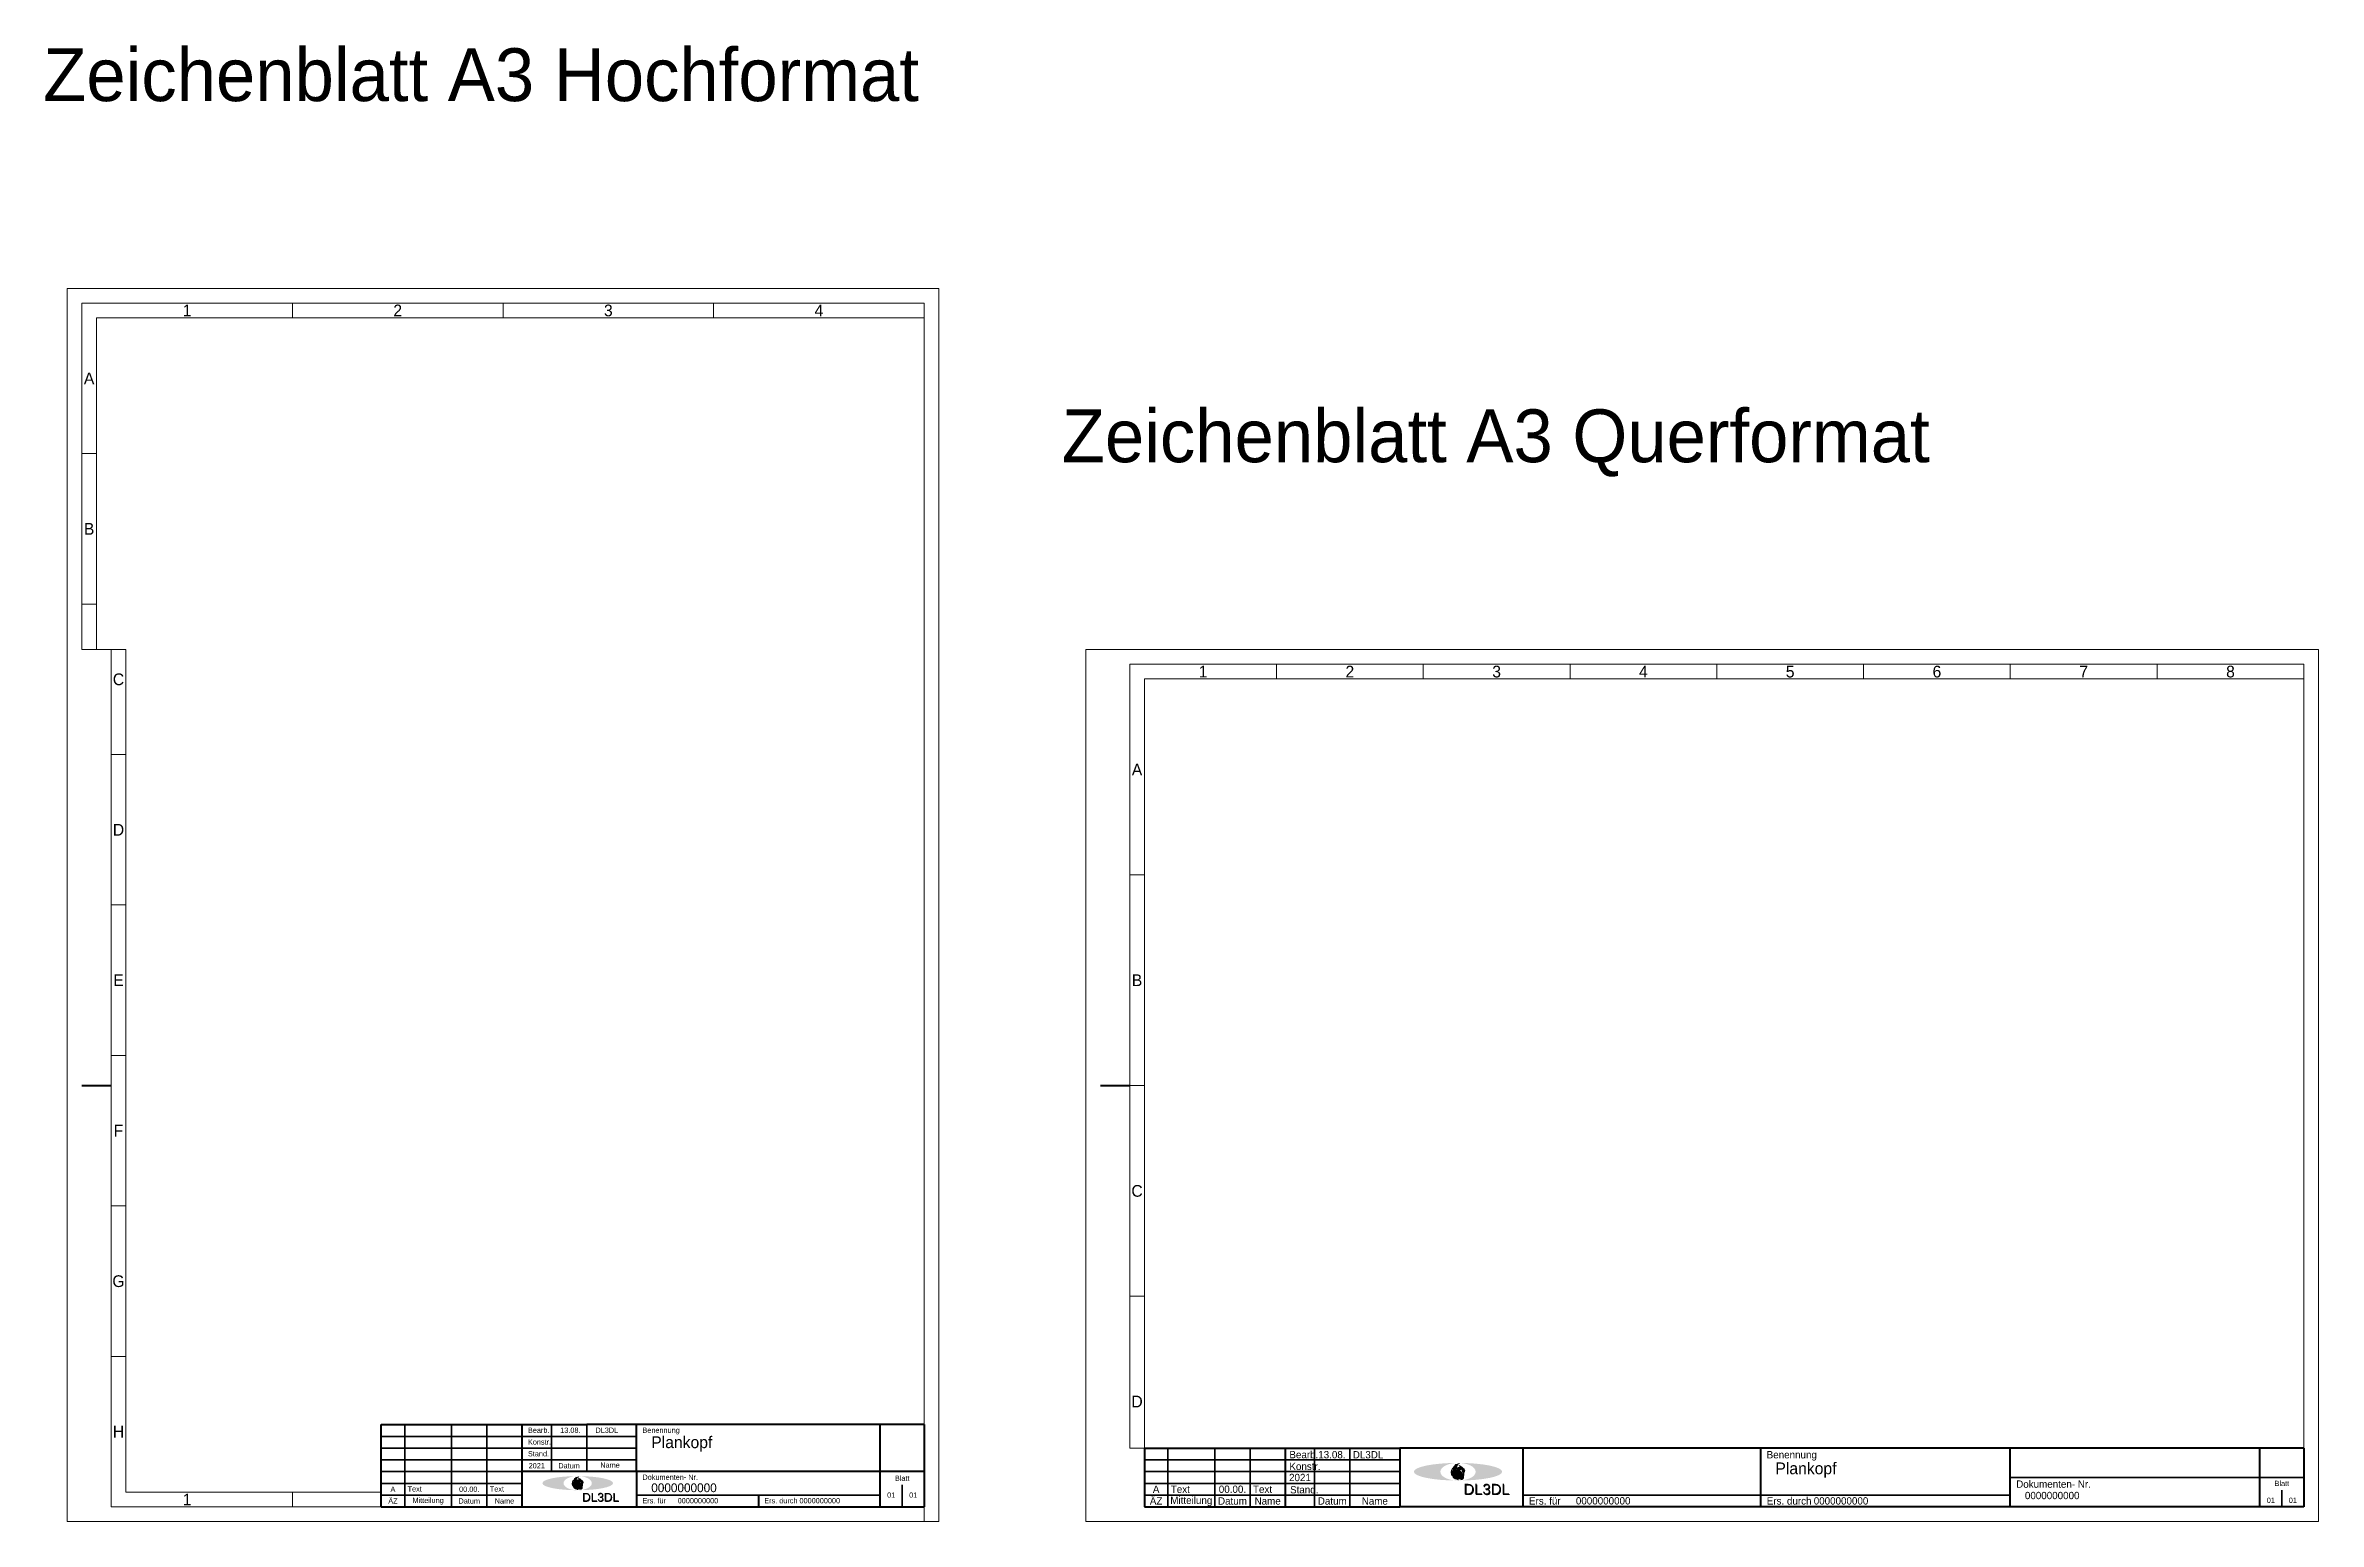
# Model space of a CAD drawing. Header units: millimetres. Extents: x -2 to 4162, y -72 to 4282.
# Drawn here: x 2773 to 3548, y 851 to 1354 of the extents above; entities that cross this region are included whole.
import ezdxf
from ezdxf.enums import TextEntityAlignment as Align

# ---------------------------------------------------------------- set-up
doc = ezdxf.new("R2010")
doc.units = ezdxf.units.MM
for name, color, linetype, lineweight, true_color in [('_Logo_A_oval', 1, 'Continuous', 5, 0xff0000), ('_Logo_B_oval', 30, 'Continuous', 5, 0xff7f00), ('_Logo_C_oval', 16, 'Continuous', 5, 0x4c0000), ('_Logo_Phoenix', 96, 'Continuous', 5, 0x004c00), ('_Logo_Text1', 5, 'Continuous', 5, 0x0000ff), ('_Logo_Text2', 1, 'Continuous', 5, 0xff0000), ('Begrenzungslinie Felder', 5, 'Continuous', 50, 0x0000ff), ('Begrenzungslinie Schriftfeld', 30, 'Continuous', 100, 0xff7f00), ('Blattformate', 2, 'Continuous', 5, 0xffff00), ('Hilfe', 6, 'Continuous', 5, 0xff00ff), ('Legende', 7, 'Continuous', 5, 0x000000), ('Lochung', 94, 'Continuous', 50, 0x008000), ('Text_Ausgef', 3, 'Continuous', 5, 0x00ff00), ('Text_Vorgabe', 1, 'Continuous', 5, 0xff0000), ('Zeichnungsrahmen_1', 7, 'Continuous', 5, 0x000000), ('Zeilenlinie', 134, 'Continuous', 35, 0x008080)]:
    doc.layers.add(name, color=color, linetype=linetype, lineweight=lineweight, true_color=true_color)
doc.styles.add('textstyle119', font='')
doc.styles.add('textstyle120', font='')
doc.styles.add('textstyle121', font='')
doc.styles.add('textstyle132', font='')
doc.styles.add('textstyle134', font='')
doc.styles.add('textstyle135', font='')
doc.styles.add('textstyle136', font='')
doc.styles.add('textstyle137', font='')
doc.styles.add('textstyle138', font='')
doc.styles.add('textstyle155', font='')
doc.styles.add('textstyle156', font='')
doc.styles.add('textstyle157', font='')
doc.styles.add('textstyle158', font='')
doc.styles.add('textstyle159', font='')
doc.styles.add('textstyle160', font='')
doc.styles.add('textstyle161', font='')
doc.styles.add('textstyle162', font='')
doc.styles.add('textstyle163', font='')
doc.styles.add('textstyle164', font='')
doc.styles.add('textstyle165', font='')
doc.styles.add('textstyle166', font='')
doc.styles.add('textstyle175', font='')
doc.styles.add('textstyle176', font='')
doc.styles.add('textstyle181', font='')
doc.styles.add('textstyle182', font='')
doc.styles.add('textstyle184', font='')
doc.styles.add('textstyle187', font='')
doc.styles.add('textstyle188', font='')
doc.styles.add('textstyle190', font='')
doc.styles.add('textstyle193', font='')
doc.styles.add('textstyle272', font='')
doc.styles.add('textstyle279', font='')
doc.styles.add('textstyle283', font='')
doc.styles.add('textstyle317', font='')
doc.styles.add('textstyle324', font='')
doc.styles.add('textstyle334', font='')
doc.styles.add('textstyle343', font='')
doc.styles.add('textstyle347', font='')
doc.styles.add('textstyle354', font='')
doc.styles.add('textstyle363', font='')
doc.styles.add('textstyle366', font='')
doc.styles.add('textstyle370', font='')
doc.styles.add('textstyle371', font='')
doc.styles.add('textstyle375', font='')
doc.styles.add('textstyle385', font='')
doc.styles.add('textstyle395', font='')
doc.styles.add('textstyle398', font='')
doc.styles.add('textstyle408', font='')
doc.styles.add('textstyle409', font='')
doc.styles.add('textstyle414', font='')
doc.styles.add('textstyle415', font='')
doc.styles.add('textstyle429', font='')
doc.styles.add('textstyle439', font='')
doc.styles.add('textstyle446', font='')
doc.styles.add('textstyle457', font='')
doc.styles.add('textstyle464', font='')
doc.styles.add('textstyle470', font='')
doc.styles.add('textstyle477', font='')
doc.styles.add('textstyle483', font='')
doc.styles.add('textstyle49', font='')
doc.styles.add('textstyle490', font='')
doc.styles.add('textstyle496', font='')
doc.styles.add('textstyle499', font='')
doc.styles.add('textstyle508', font='')
doc.styles.add('textstyle510', font='')
doc.styles.add('textstyle511', font='')
doc.styles.add('textstyle526', font='')
doc.styles.add('textstyle527', font='')
doc.styles.add('textstyle767', font='')
doc.styles.add('textstyle768', font='')
doc.styles.add('textstyle769', font='')
doc.styles.add('textstyle783', font='')
doc.styles.add('textstyle786', font='')
doc.styles.add('textstyle789', font='')
doc.styles.add('textstyle805', font='')
doc.styles.add('textstyle808', font='')
doc.styles.add('textstyle815', font='')
doc.styles.add('textstyle817', font='')
doc.styles.add('textstyle818', font='')
doc.styles.add('textstyle825', font='')
doc.styles.add('textstyle826', font='')
doc.styles.add('textstyle832', font='')
doc.styles.add('textstyle837', font='')
doc.styles.get('textstyle119').set_extended_font_data('TGL 31034-1')
doc.styles.get('textstyle120').set_extended_font_data('TGL 31034-1')
doc.styles.get('textstyle121').set_extended_font_data('TGL 31034-1')
doc.styles.get('textstyle132').set_extended_font_data('TGL 31034-1')
doc.styles.get('textstyle134').set_extended_font_data('TGL 31034-1')
doc.styles.get('textstyle135').set_extended_font_data('TGL 31034-1')
doc.styles.get('textstyle136').set_extended_font_data('TGL 31034-1')
doc.styles.get('textstyle137').set_extended_font_data('TGL 31034-1')
doc.styles.get('textstyle138').set_extended_font_data('TGL 31034-1')
doc.styles.get('textstyle155').set_extended_font_data('TGL 31034-1')
doc.styles.get('textstyle156').set_extended_font_data('TGL 31034-1')
doc.styles.get('textstyle157').set_extended_font_data('TGL 31034-1')
doc.styles.get('textstyle158').set_extended_font_data('TGL 31034-1')
doc.styles.get('textstyle159').set_extended_font_data('TGL 31034-1')
doc.styles.get('textstyle160').set_extended_font_data('TGL 31034-1')
doc.styles.get('textstyle161').set_extended_font_data('TGL 31034-1')
doc.styles.get('textstyle162').set_extended_font_data('TGL 31034-1')
doc.styles.get('textstyle163').set_extended_font_data('TGL 31034-1')
doc.styles.get('textstyle164').set_extended_font_data('TGL 31034-1')
doc.styles.get('textstyle165').set_extended_font_data('TGL 31034-1')
doc.styles.get('textstyle166').set_extended_font_data('TGL 31034-1')
doc.styles.get('textstyle175').set_extended_font_data('TGL 31034-1')
doc.styles.get('textstyle176').set_extended_font_data('TGL 31034-1')
doc.styles.get('textstyle181').set_extended_font_data('TGL 31034-1')
doc.styles.get('textstyle182').set_extended_font_data('TGL 31034-1')
doc.styles.get('textstyle184').set_extended_font_data('TGL 31034-1')
doc.styles.get('textstyle187').set_extended_font_data('TGL 31034-1')
doc.styles.get('textstyle188').set_extended_font_data('TGL 31034-1')
doc.styles.get('textstyle190').set_extended_font_data('TGL 31034-1')
doc.styles.get('textstyle193').set_extended_font_data('TGL 31034-1')
doc.styles.get('textstyle272').set_extended_font_data('TGL 31034-1')
doc.styles.get('textstyle279').set_extended_font_data('TGL 31034-1')
doc.styles.get('textstyle283').set_extended_font_data('TGL 31034-1')
doc.styles.get('textstyle317').set_extended_font_data('TGL 31034-1')
doc.styles.get('textstyle324').set_extended_font_data('TGL 31034-1')
doc.styles.get('textstyle334').set_extended_font_data('TGL 31034-1')
doc.styles.get('textstyle343').set_extended_font_data('TGL 31034-1')
doc.styles.get('textstyle347').set_extended_font_data('TGL 31034-1')
doc.styles.get('textstyle354').set_extended_font_data('TGL 31034-1')
doc.styles.get('textstyle363').set_extended_font_data('TGL 31034-1')
doc.styles.get('textstyle366').set_extended_font_data('TGL 31034-1')
doc.styles.get('textstyle370').set_extended_font_data('TGL 31034-1')
doc.styles.get('textstyle371').set_extended_font_data('TGL 31034-1')
doc.styles.get('textstyle375').set_extended_font_data('TGL 31034-1')
doc.styles.get('textstyle385').set_extended_font_data('TGL 31034-1')
doc.styles.get('textstyle395').set_extended_font_data('TGL 31034-1')
doc.styles.get('textstyle398').set_extended_font_data('TGL 31034-1')
doc.styles.get('textstyle408').set_extended_font_data('TGL 31034-1')
doc.styles.get('textstyle409').set_extended_font_data('TGL 31034-1')
doc.styles.get('textstyle414').set_extended_font_data('TGL 31034-1')
doc.styles.get('textstyle415').set_extended_font_data('TGL 31034-1')
doc.styles.get('textstyle429').set_extended_font_data('TGL 31034-1')
doc.styles.get('textstyle439').set_extended_font_data('TGL 31034-1')
doc.styles.get('textstyle446').set_extended_font_data('TGL 31034-1')
doc.styles.get('textstyle457').set_extended_font_data('TGL 31034-1')
doc.styles.get('textstyle464').set_extended_font_data('TGL 31034-1')
doc.styles.get('textstyle470').set_extended_font_data('TGL 31034-1')
doc.styles.get('textstyle477').set_extended_font_data('TGL 31034-1')
doc.styles.get('textstyle483').set_extended_font_data('TGL 31034-1')
doc.styles.get('textstyle49').set_extended_font_data('TGL 31034-1')
doc.styles.get('textstyle490').set_extended_font_data('TGL 31034-1')
doc.styles.get('textstyle496').set_extended_font_data('TGL 31034-1')
doc.styles.get('textstyle499').set_extended_font_data('TGL 31034-1')
doc.styles.get('textstyle508').set_extended_font_data('TGL 31034-1')
doc.styles.get('textstyle510').set_extended_font_data('Arial')
doc.styles.get('textstyle511').set_extended_font_data('Arial')
doc.styles.get('textstyle526').set_extended_font_data('TGL 31034-1')
doc.styles.get('textstyle527').set_extended_font_data('TGL 31034-1')
doc.styles.get('textstyle767').set_extended_font_data('TGL 31034-1')
doc.styles.get('textstyle768').set_extended_font_data('TGL 31034-1')
doc.styles.get('textstyle769').set_extended_font_data('TGL 31034-1')
doc.styles.get('textstyle783').set_extended_font_data('TGL 31034-1')
doc.styles.get('textstyle786').set_extended_font_data('TGL 31034-1')
doc.styles.get('textstyle789').set_extended_font_data('TGL 31034-1')
doc.styles.get('textstyle805').set_extended_font_data('TGL 31034-1')
doc.styles.get('textstyle808').set_extended_font_data('TGL 31034-1')
doc.styles.get('textstyle815').set_extended_font_data('TGL 31034-1')
doc.styles.get('textstyle817').set_extended_font_data('TGL 31034-1')
doc.styles.get('textstyle818').set_extended_font_data('TGL 31034-1')
doc.styles.get('textstyle825').set_extended_font_data('TGL 31034-1')
doc.styles.get('textstyle826').set_extended_font_data('TGL 31034-1')
doc.styles.get('textstyle832').set_extended_font_data('TGL 31034-1')
doc.styles.get('textstyle837').set_extended_font_data('TGL 31034-1')

msp = doc.modelspace()

# ---------------------------------------------------------------- texts
at = {"layer": 'Legende'}
for s, style, p in [('Zeichenblatt A3 Hochformat', 'textstyle526', (2772.45, 1352.98)), ('Zeichenblatt A3 Querformat', 'textstyle527', (3119.45, 1229.98))]:
    msp.add_text(s, height=18, dxfattribs=dict(at, style=style)).set_placement(p, align=Align.TOP_LEFT)
at = {"layer": 'Text_Ausgef'}
for s, height, style, p in [('13.08.', 1.8, 'textstyle120', (2948.59, 883.17)), ('DL3DL', 1.8, 'textstyle119', (2960.59, 883.17)), ('Plankopf', 4, 'textstyle182', (2979.59, 880.17)), ('DL3DL', 2.5, 'textstyle767', (3218.59, 875.17)), ('Plankopf', 4, 'textstyle176', (3362.56, 871.28)), ('Text', 1.8, 'textstyle789', (2896.59, 863.17)), ('Text', 1.8, 'textstyle786', (2924.59, 863.17)), ('0000000000', 3, 'textstyle181', (2979.59, 864.17)), ('Text', 2.5, 'textstyle769', (3156.59, 863.42)), ('Text', 2.5, 'textstyle768', (3184.59, 863.42)), ('0000000000', 2.5, 'textstyle175', (3447.56, 861.28)), ('0000000000', 1.8, 'textstyle808', (2988.59, 859.17)), ('0000000000', 1.8, 'textstyle805', (3030.09, 859.17)), ('0000000000', 2.5, 'textstyle408', (3294.59, 859.47)), ('0000000000', 2.5, 'textstyle414', (3375.62, 859.45))]:
    msp.add_text(s, height=height, dxfattribs=dict(at, style=style)).set_placement(p, align=Align.TOP_LEFT)
for s, height, style, p in [('13.08.', 2.5, 'textstyle815', (3211.47, 873.94)), ('2021', 1.8, 'textstyle121', (2940.59, 870.17)), ('2021', 2.5, 'textstyle132', (3200.59, 866.17)), ('A', 1.8, 'textstyle49', (2891.59, 862.17)), ('00.00.', 1.8, 'textstyle783', (2917.59, 862.17)), ('01', 1.8, 'textstyle818', (3061.34, 860.17)), ('01', 1.8, 'textstyle817', (3068.84, 860.17)), ('A', 2.5, 'textstyle832', (3151.59, 862.17)), ('00.00.', 2.5, 'textstyle837', (3177.59, 862.17)), ('01', 1.8, 'textstyle826', (3531.34, 858.4)), ('01', 1.8, 'textstyle825', (3538.84, 858.4))]:
    msp.add_text(s, height=height, dxfattribs=dict(at, style=style)).set_placement(p, align=Align.MIDDLE_CENTER)
at = {"layer": 'Text_Vorgabe'}
for s, height, style, p in [('Bearb.', 1.8, 'textstyle429', (2937.59, 883.17)), ('Benennung', 1.8, 'textstyle366', (2976.59, 883.17)), ('Stand.', 1.8, 'textstyle457', (2937.59, 875.17)), ('Konstr.', 1.8, 'textstyle439', (2937.59, 879.17)), ('Bearb.', 2.5, 'textstyle446', (3196.99, 875.21)), ('Benennung', 2.5, 'textstyle363', (3359.59, 875.17)), ('Konstr.', 2.5, 'textstyle470', (3196.99, 871.21)), ('Dokumenten- Nr.', 1.8, 'textstyle371', (2976.59, 867.17)), ('Stand.', 2.5, 'textstyle464', (3197.22, 863.26)), ('Ers. für', 2.5, 'textstyle409', (3278.62, 859.45)), ('Ers. durch', 2.5, 'textstyle415', (3359.62, 859.45)), ('Dokumenten- Nr.', 2.5, 'textstyle395', (3444.59, 865.17)), ('Ers. für', 1.8, 'textstyle385', (2976.59, 859.17)), ('Ers. durch', 1.8, 'textstyle398', (3018.09, 859.17))]:
    msp.add_text(s, height=height, dxfattribs=dict(at, style=style)).set_placement(p, align=Align.TOP_LEFT)
for s, height, style, p in [('Datum', 1.8, 'textstyle347', (2951.59, 870.17)), ('Name', 1.8, 'textstyle343', (2965.55, 870.39)), ('Blatt', 1.8, 'textstyle370', (3065.09, 865.92)), ('ÄZ', 2.5, 'textstyle477', (3151.59, 858.17)), ('Mitteilung', 2.5, 'textstyle490', (3163.58, 858.39)), ('Blatt', 1.8, 'textstyle375', (3535.09, 864.15)), ('ÄZ', 1.8, 'textstyle483', (2891.59, 858.17)), ('Mitteilung', 1.8, 'textstyle496', (2903.58, 858.39)), ('Datum', 1.8, 'textstyle508', (2917.59, 858.17)), ('Name', 1.8, 'textstyle317', (2929.59, 858.17)), ('Datum', 2.5, 'textstyle499', (3177.59, 858.17)), ('Name', 2.5, 'textstyle334', (3189.59, 858.17)), ('Datum', 2.5, 'textstyle324', (3211.59, 858.17)), ('Name', 2.5, 'textstyle354', (3226.09, 858.17))]:
    msp.add_text(s, height=height, dxfattribs=dict(at, style=style)).set_placement(p, align=Align.MIDDLE_CENTER)
at = {"layer": 'Zeichnungsrahmen_1'}
for s, style, p in [('1', 'textstyle136', (2821.47, 1263.67)), ('2', 'textstyle134', (2893.22, 1263.67)), ('3', 'textstyle138', (2964.97, 1263.67)), ('4', 'textstyle137', (3036.72, 1263.67)), ('A', 'textstyle283', (2788.09, 1240.54)), ('B', 'textstyle279', (2788.09, 1189.29)), ('C', 'textstyle272', (2798.09, 1138.04)), ('1', 'textstyle155', (3167.59, 1140.67)), ('2', 'textstyle158', (3217.59, 1140.67)), ('3', 'textstyle157', (3267.59, 1140.67)), ('4', 'textstyle156', (3317.59, 1140.67)), ('5', 'textstyle161', (3367.59, 1140.67)), ('6', 'textstyle160', (3417.59, 1140.67)), ('7', 'textstyle159', (3467.59, 1140.67)), ('8', 'textstyle165', (3517.59, 1140.67)), ('A', 'textstyle164', (3145.09, 1107.29)), ('D', 'textstyle187', (2798.09, 1086.79)), ('E', 'textstyle184', (2798.09, 1035.54)), ('B', 'textstyle163', (3145.09, 1035.54)), ('F', 'textstyle190', (2798.09, 984.29)), ('C', 'textstyle162', (3145.09, 963.79)), ('G', 'textstyle188', (2798.09, 933.04)), ('D', 'textstyle166', (3145.09, 892.04)), ('H', 'textstyle193', (2798.09, 881.79)), ('1', 'textstyle135', (2821.47, 858.67))]:
    msp.add_text(s, height=4, dxfattribs=dict(at, style=style)).set_placement(p, align=Align.MIDDLE_CENTER)

# ---------------------------------------------------------------- blocks, each defined once
blk = doc.blocks.new('block 1')
at = {"layer": '_Logo_A_oval'}
h = blk.add_hatch(color=256, dxfattribs=at)
edge = h.paths.add_edge_path()
edge.add_ellipse((-24.42, 16.3), major_axis=(7.52, 0), ratio=0.5, start_angle=0, end_angle=360)
edge = h.paths.add_edge_path()
edge.add_ellipse((-24.42, 16.3), major_axis=(11.29, 0), ratio=0.333333, start_angle=0, end_angle=360)
at = {"layer": '_Logo_B_oval'}
h = blk.add_hatch(color=256, dxfattribs=at)
edge = h.paths.add_edge_path()
edge.add_ellipse((-24.42, 16.3), major_axis=(11.29, 0), ratio=0.333333, start_angle=0, end_angle=360)
edge = h.paths.add_edge_path()
edge.add_ellipse((-24.42, 16.3), major_axis=(15.05, 0), ratio=0.25, start_angle=0, end_angle=360)
at = {"layer": '_Logo_C_oval'}
h = blk.add_hatch(color=256, dxfattribs=at)
edge = h.paths.add_edge_path()
edge.add_ellipse((-24.42, 16.3), major_axis=(15.05, 0), ratio=0.25, start_angle=0, end_angle=360)
edge = h.paths.add_edge_path()
edge.add_ellipse((-24.42, 16.3), major_axis=(18.81, 0), ratio=0.2, start_angle=0, end_angle=360)
at = {"layer": '_Logo_Phoenix'}
h = blk.add_hatch(color=256, dxfattribs=at)
edge = h.paths.add_edge_path()
edge.add_spline(control_points=[(-23.85, 19.74), (-25.84, 19.26), (-26.58, 17.35), (-26.58, 17.35)], knot_values=[0, 0, 0, 0, 1, 1, 1, 1], degree=3, periodic=0)
edge.add_spline(control_points=[(-26.58, 17.35), (-26.55, 17.49), (-26.28, 19.73), (-23.85, 19.74)], knot_values=[0, 0, 0, 0, 1, 1, 1, 1], degree=3, periodic=0)
h = blk.add_hatch(color=256, dxfattribs=at)
edge = h.paths.add_edge_path()
edge.add_spline(control_points=[(-26.6, 17.89), (-27.81, 16.75), (-27.23, 14.84), (-26.96, 14.71)], knot_values=[0, 0, 0, 0, 1, 1, 1, 1], degree=3, periodic=0)
edge.add_spline(control_points=[(-26.96, 14.71), (-27.04, 14.78), (-27.63, 16.69), (-26.6, 17.89)], knot_values=[0, 0, 0, 0, 1, 1, 1, 1], degree=3, periodic=0)
h = blk.add_hatch(color=256, dxfattribs=at)
edge = h.paths.add_edge_path()
edge.add_spline(control_points=[(-24.98, 15.82), (-24.67, 15.64), (-24.89, 15.28), (-24.89, 15.28), (-24.89, 15.28), (-24.81, 15.1), (-24.34, 15.1), (-24.41, 15.53), (-24.5, 15.82), (-24.89, 16.21), (-25.2, 16.47), (-25.32, 16.83), (-25.09, 17.19), (-24.71, 17.43), (-24.64, 17.53), (-24.7, 17.66), (-24.91, 17.65), (-25.1, 17.6), (-25.26, 17.69), (-25.22, 17.95), (-24.98, 18.08), (-24.97, 18.09), (-24.97, 18.08), (-25.04, 17.97), (-25.15, 17.88), (-25.06, 17.8), (-24.77, 17.88), (-24.43, 18.06), (-23.82, 18.19), (-23.6, 18.17), (-23.57, 18.11), (-23.54, 17.91), (-23.62, 17.75), (-23.32, 17.79), (-23.11, 17.69), (-22.94, 17.52), (-22.98, 17.23), (-23.18, 16.98), (-23.26, 16.92), (-23.26, 16.92), (-23.28, 17.06), (-23.33, 17.22), (-23.51, 17.26), (-23.76, 17.21), (-23.87, 16.98), (-23.85, 16.68), (-23.63, 16.59), (-23.19, 16.44), (-22.98, 16.16)], knot_values=[0, 0, 0, 0, 1, 2, 3, 4, 5, 6, 7, 8, 9, 10, 11, 12, 13, 14, 15, 16, 17, 18, 19, 20, 21, 22, 23, 24, 25, 26, 27, 28, 29, 30, 31, 32, 33, 34, 35, 36, 37, 38, 39, 40, 41, 42, 43, 44, 45, 46, 46, 46, 46], degree=3, periodic=0)
edge.add_spline(control_points=[(-22.98, 16.16), (-22.78, 15.82), (-22.64, 15.33), (-22.72, 14.85), (-22.89, 14.42), (-23.05, 14.16), (-23.05, 14.16), (-22.53, 14.47), (-22.39, 15), (-22.4, 15.41), (-22.44, 15.51), (-22.29, 15.25), (-22.27, 14.77), (-22.37, 14.46), (-22.79, 13.69), (-23.23, 13.41), (-23.72, 13.27), (-24.31, 13.27), (-24.68, 13.45), (-24.68, 13.45), (-24.68, 13.45)], knot_values=[0, 0, 0, 0, 1, 2, 3, 4, 5, 6, 7, 8, 9, 10, 11, 12, 13, 14, 15, 16, 17, 18, 18, 18, 18], degree=3, periodic=0)
edge.add_spline(control_points=[(-24.68, 13.45), (-24.68, 13.45), (-24.73, 13.42), (-27.63, 16.75), (-24.62, 19.15)], knot_values=[0, 0, 0, 0, 1, 2, 2, 2, 2], degree=3, periodic=0)
edge.add_spline(control_points=[(-24.62, 19.15), (-25.94, 17.44), (-24.98, 15.82), (-24.98, 15.82), (-24.98, 15.82), (-24.98, 15.82), (-24.98, 15.82)], knot_values=[0, 0, 0, 0, 1, 2, 3, 4, 4, 4, 4], degree=3, periodic=0)
h = blk.add_hatch(color=256, dxfattribs=at)
edge = h.paths.add_edge_path()
edge.add_spline(control_points=[(-25.07, 19.2), (-26.56, 16.31), (-25.17, 13.29), (-25.17, 13.28), (-25.17, 13.28), (-27.32, 16.35), (-25.07, 19.2), (-25.07, 19.2), (-25.07, 19.2)], knot_values=[0, 0, 0, 0, 1, 2, 3, 4, 5, 6, 6, 6, 6], degree=3, periodic=0)
h = blk.add_hatch(color=256, dxfattribs=at)
edge = h.paths.add_edge_path()
edge.add_spline(control_points=[(-26.74, 16.69), (-26.67, 13.86), (-24.21, 12.88), (-24.21, 12.88), (-24.21, 12.88), (-26.98, 13.57), (-26.72, 16.66), (-26.72, 16.66), (-26.74, 16.69)], knot_values=[0, 0, 0, 0, 1, 2, 3, 4, 5, 6, 6, 6, 6], degree=3, periodic=0)
h = blk.add_hatch(color=256, dxfattribs=at)
edge = h.paths.add_edge_path()
edge.add_spline(control_points=[(-22.53, 16.9), (-22.49, 16.66), (-22.46, 16.47), (-22.44, 16.16), (-22.43, 15.93), (-22.44, 15.93), (-22.44, 15.93), (-22.33, 16.25), (-22.33, 16.63), (-22.41, 17.29), (-22.62, 17.91), (-22.8, 18.21), (-23.31, 18.62), (-23.99, 18.93), (-23.99, 18.93), (-23.99, 18.93)], knot_values=[0, 0, 0, 0, 1, 2, 3, 4, 5, 6, 7, 8, 9, 10, 11, 12, 13, 13, 13, 13], degree=3, periodic=0)
edge.add_spline(control_points=[(-23.99, 18.93), (-23.58, 18.71), (-23.35, 18.48), (-23.11, 18.17), (-22.86, 17.85), (-22.63, 17.34), (-22.53, 16.9)], knot_values=[0, 0, 0, 0, 1, 2, 3, 4, 4, 4, 4], degree=3, periodic=0)
h = blk.add_hatch(color=256, dxfattribs=at)
edge = h.paths.add_edge_path()
edge.add_spline(control_points=[(-23.42, 13.15), (-23.15, 13.04), (-22.71, 13.03), (-22.46, 13.1), (-22.24, 13.34), (-22.1, 13.68), (-22.08, 13.94), (-22.06, 14.05), (-22.06, 14.05), (-22.06, 14.05), (-22.15, 13.82), (-22.22, 13.75), (-22.4, 13.53), (-22.59, 13.39), (-22.77, 13.32), (-23.05, 13.23), (-23.33, 13.21), (-23.42, 13.21), (-23.52, 13.21), (-23.52, 13.21), (-23.52, 13.21), (-23.46, 13.17), (-23.42, 13.15), (-23.42, 13.15), (-23.42, 13.15)], knot_values=[0, 0, 0, 0, 1, 2, 3, 4, 5, 6, 7, 8, 9, 10, 11, 12, 13, 14, 15, 16, 17, 18, 19, 20, 21, 22, 22, 22, 22], degree=3, periodic=0)
h = blk.add_hatch(color=256, dxfattribs=at)
edge = h.paths.add_edge_path()
edge.add_spline(control_points=[(-21.88, 15.29), (-21.9, 14.91), (-22.02, 14.4), (-22.18, 14.11), (-22.54, 13.78), (-22.74, 13.58), (-22.74, 13.58), (-22.6, 13.84), (-22.4, 14.16), (-22.28, 14.47), (-22.27, 14.77), (-22.41, 15.45)], knot_values=[0, 0, 0, 0, 1, 2, 3, 4, 5, 6, 7, 8, 9, 9, 9, 9], degree=3, periodic=0)
edge.add_spline(control_points=[(-22.41, 15.45), (-22.22, 15.55), (-22.18, 15.76), (-22.16, 16.39), (-22.2, 16.96), (-22.21, 17.27), (-22.41, 17.88), (-22.52, 17.96), (-22.18, 17.52), (-22.07, 17.22), (-21.96, 16.8), (-21.9, 16.39), (-21.87, 15.82), (-21.88, 15.29)], knot_values=[0, 0, 0, 0, 1, 2, 3, 4, 5, 6, 7, 8, 9, 10, 11, 11, 11, 11], degree=3, periodic=0)
h = blk.add_hatch(color=256, dxfattribs=at)
edge = h.paths.add_edge_path()
edge.add_spline(control_points=[(-21.62, 16.15), (-21.62, 16.55), (-21.68, 16.81), (-21.74, 17.11), (-21.86, 17.35), (-22.13, 17.73), (-22.13, 17.73), (-22.13, 17.73)], knot_values=[0, 0, 0, 0, 1, 2, 3, 4, 5, 5, 5, 5], degree=3, periodic=0)
edge.add_spline(control_points=[(-22.13, 17.73), (-21.5, 17.42), (-21.62, 16.15), (-21.62, 16.15), (-21.62, 16.15)], knot_values=[0, 0, 0, 0, 1, 2, 2, 2, 2], degree=3, periodic=0)
for points in [[(-23.85, 19.74), (-26.28, 19.73), (-26.55, 17.49), (-26.58, 17.35)], [(-23.85, 19.74), (-25.84, 19.26), (-26.58, 17.35), (-26.58, 17.35)], [(-26.6, 17.89), (-27.81, 16.75), (-27.23, 14.84), (-26.96, 14.71)], [(-24.62, 19.15), (-27.63, 16.75), (-24.73, 13.42), (-24.68, 13.45), (-24.68, 13.45)], [(-26.6, 17.89), (-27.63, 16.69), (-27.04, 14.78), (-26.96, 14.71)], [(-26.74, 16.69), (-26.67, 13.86), (-24.21, 12.88), (-24.21, 12.88), (-24.21, 12.88), (-26.98, 13.57), (-26.72, 16.66), (-26.72, 16.66), (-26.74, 16.69)], [(-25.07, 19.2), (-26.56, 16.31), (-25.17, 13.29), (-25.17, 13.28), (-25.17, 13.28), (-27.32, 16.35), (-25.07, 19.2), (-25.07, 19.2), (-25.07, 19.2)], [(-24.62, 19.15), (-25.94, 17.44), (-24.98, 15.82), (-24.98, 15.82), (-24.98, 15.82), (-24.98, 15.82), (-24.98, 15.82)], [(-24.98, 15.82), (-24.67, 15.64), (-24.89, 15.28), (-24.89, 15.28), (-24.89, 15.28), (-24.81, 15.1), (-24.34, 15.1), (-24.41, 15.53), (-24.5, 15.82), (-24.89, 16.21), (-25.2, 16.47), (-25.32, 16.83), (-25.09, 17.19), (-24.71, 17.43), (-24.64, 17.53), (-24.7, 17.66), (-24.91, 17.65), (-25.1, 17.6), (-25.26, 17.69), (-25.22, 17.95), (-24.98, 18.08), (-24.97, 18.09), (-24.97, 18.08), (-25.04, 17.97), (-25.15, 17.88), (-25.06, 17.8), (-24.77, 17.88), (-24.43, 18.06), (-23.82, 18.19), (-23.6, 18.17), (-23.57, 18.11), (-23.54, 17.91), (-23.62, 17.75), (-23.32, 17.79), (-23.11, 17.69), (-22.94, 17.52), (-22.98, 17.23), (-23.18, 16.98), (-23.26, 16.92), (-23.26, 16.92), (-23.28, 17.06), (-23.33, 17.22), (-23.51, 17.26), (-23.76, 17.21), (-23.87, 16.98), (-23.85, 16.68), (-23.63, 16.59), (-23.19, 16.44), (-22.98, 16.16)], [(-22.98, 16.16), (-22.78, 15.82), (-22.64, 15.33), (-22.72, 14.85), (-22.89, 14.42), (-23.05, 14.16), (-23.05, 14.16), (-22.53, 14.47), (-22.39, 15), (-22.4, 15.41), (-22.44, 15.51), (-22.29, 15.25), (-22.27, 14.77), (-22.37, 14.46), (-22.79, 13.69), (-23.23, 13.41), (-23.72, 13.27), (-24.31, 13.27), (-24.68, 13.45), (-24.68, 13.45), (-24.68, 13.45)], [(-23.99, 18.93), (-23.58, 18.71), (-23.35, 18.48), (-23.11, 18.17), (-22.86, 17.85), (-22.63, 17.34), (-22.53, 16.9)], [(-22.53, 16.9), (-22.49, 16.66), (-22.46, 16.47), (-22.44, 16.16), (-22.43, 15.93), (-22.44, 15.93), (-22.44, 15.93), (-22.33, 16.25), (-22.33, 16.63), (-22.41, 17.29), (-22.62, 17.91), (-22.8, 18.21), (-23.31, 18.62), (-23.99, 18.93), (-23.99, 18.93), (-23.99, 18.93)], [(-23.42, 13.15), (-23.15, 13.04), (-22.71, 13.03), (-22.46, 13.1), (-22.24, 13.34), (-22.1, 13.68), (-22.08, 13.94), (-22.06, 14.05), (-22.06, 14.05), (-22.06, 14.05), (-22.15, 13.82), (-22.22, 13.75), (-22.4, 13.53), (-22.59, 13.39), (-22.77, 13.32), (-23.05, 13.23), (-23.33, 13.21), (-23.42, 13.21), (-23.52, 13.21), (-23.52, 13.21), (-23.52, 13.21), (-23.46, 13.17), (-23.42, 13.15), (-23.42, 13.15), (-23.42, 13.15)], [(-21.88, 15.29), (-21.9, 14.91), (-22.02, 14.4), (-22.18, 14.11), (-22.54, 13.78), (-22.74, 13.58), (-22.74, 13.58), (-22.6, 13.84), (-22.4, 14.16), (-22.28, 14.47), (-22.27, 14.77), (-22.41, 15.45)], [(-22.41, 15.45), (-22.22, 15.55), (-22.18, 15.76), (-22.16, 16.39), (-22.2, 16.96), (-22.21, 17.27), (-22.41, 17.88), (-22.52, 17.96), (-22.18, 17.52), (-22.07, 17.22), (-21.96, 16.8), (-21.9, 16.39), (-21.87, 15.82), (-21.88, 15.29)], [(-22.13, 17.73), (-21.5, 17.42), (-21.62, 16.15), (-21.62, 16.15), (-21.62, 16.15)], [(-21.62, 16.15), (-21.62, 16.55), (-21.68, 16.81), (-21.74, 17.11), (-21.86, 17.35), (-22.13, 17.73), (-22.13, 17.73), (-22.13, 17.73)]]:
    blk.add_open_spline(points, degree=3, dxfattribs=at)
at = {"layer": '_Logo_Text1', "style": 'textstyle511'}
blk.add_text('DL3DL', height=4.514, dxfattribs=at).set_placement((-12.05, 8.6), align=Align.MIDDLE_CENTER)
at = {"layer": '_Logo_Text2', "style": 'textstyle510'}
blk.add_text('DL3DL', height=4.514, dxfattribs=at).set_placement((-12.26, 8.9), align=Align.MIDDLE_CENTER)

# ---------------------------------------------------------------- linework, layer by layer
at = {"layer": 'Begrenzungslinie Felder'}
for p, q in [((2935.59, 880.17), (2935.59, 884.17)), ((2974.59, 880.17), (2974.59, 884.17)), ((3057.59, 868.17), (3057.59, 884.17)), ((2935.59, 876.17), (2935.59, 880.17)), ((2935.59, 872.17), (2935.59, 876.17)), ((2974.59, 876.17), (2974.59, 880.17)), ((2974.59, 872.17), (2974.59, 876.17)), ((3195.59, 876.17), (3195.59, 856.17)), ((3234.59, 876.17), (3234.59, 856.17)), ((3276.59, 860.17), (3276.59, 876.17)), ((3357.59, 856.17), (3357.59, 876.17)), ((3442.59, 856.17), (3442.59, 876.17)), ((3527.59, 856.17), (3527.59, 876.17)), ((2935.59, 868.17), (2935.59, 872.17)), ((2935.59, 864.17), (2935.59, 868.17)), ((2974.59, 868.17), (2935.59, 868.17)), ((2974.59, 868.17), (2974.59, 872.17)), ((3057.59, 868.17), (2974.59, 868.17)), ((2974.59, 868.17), (2974.59, 864.17)), ((3072.59, 868.17), (3057.59, 868.17)), ((3057.59, 856.17), (3057.59, 868.17)), ((2935.59, 860.17), (2935.59, 864.17)), ((2935.59, 856.17), (2935.59, 860.17)), ((2974.59, 864.17), (2974.59, 860.17)), ((2974.59, 860.17), (2974.59, 856.17)), ((3016.09, 860.17), (3016.09, 856.17)), ((3276.59, 856.17), (3276.59, 860.17))]:
    msp.add_line(p, q, dxfattribs=at)
at = {"layer": 'Begrenzungslinie Schriftfeld'}
for p, q in [((2887.59, 880.17), (2887.59, 884.17)), ((2887.59, 884.17), (2895.59, 884.17)), ((2895.59, 884.17), (2911.59, 884.17)), ((2911.59, 884.17), (2923.59, 884.17)), ((2923.59, 884.17), (2935.59, 884.17)), ((2935.59, 884.17), (2945.59, 884.17)), ((2945.59, 884.17), (2957.59, 884.17)), ((3072.59, 884.17), (2957.59, 884.17)), ((3072.59, 884.17), (3072.59, 868.17)), ((2887.59, 876.17), (2887.59, 880.17)), ((2887.59, 872.17), (2887.59, 876.17)), ((3147.59, 876.17), (3147.59, 872.17)), ((3147.59, 876.17), (3155.59, 876.17)), ((3155.59, 876.17), (3171.59, 876.17)), ((3171.59, 876.17), (3183.59, 876.17)), ((3183.59, 876.17), (3195.59, 876.17)), ((3195.59, 876.17), (3205.59, 876.17)), ((3205.59, 876.17), (3217.59, 876.17)), ((3217.59, 876.17), (3234.59, 876.17)), ((3357.59, 876.17), (3234.59, 876.17)), ((3442.59, 876.17), (3357.59, 876.17)), ((3527.59, 876.17), (3442.59, 876.17)), ((3542.59, 876.17), (3527.59, 876.17)), ((3542.59, 876.17), (3542.59, 866.17)), ((2887.59, 868.17), (2887.59, 872.17)), ((2887.59, 864.17), (2887.59, 868.17)), ((3072.59, 868.17), (3072.59, 864.17)), ((3147.59, 872.17), (3147.59, 868.17)), ((3147.59, 868.17), (3147.59, 864.17)), ((2887.59, 860.17), (2887.59, 864.17)), ((2887.59, 856.17), (2887.59, 860.17)), ((3072.59, 864.17), (3072.59, 860.17)), ((3072.59, 860.17), (3072.59, 856.17)), ((3147.59, 864.17), (3147.59, 860.17)), ((3147.59, 860.17), (3147.59, 856.17)), ((3542.59, 866.17), (3542.59, 856.17)), ((2887.59, 856.17), (2895.59, 856.17)), ((2895.59, 856.17), (2911.59, 856.17)), ((2911.59, 856.17), (2923.59, 856.17)), ((2923.59, 856.17), (2935.59, 856.17)), ((2935.59, 856.17), (3072.59, 856.17)), ((3147.59, 856.17), (3234.59, 856.17)), ((3357.59, 856.17), (3234.59, 856.17)), ((3442.59, 856.17), (3357.59, 856.17)), ((3527.59, 856.17), (3442.59, 856.17)), ((3535.09, 856.17), (3527.59, 856.17)), ((3542.59, 856.17), (3535.09, 856.17))]:
    msp.add_line(p, q, dxfattribs=at)
at = {"layer": 'Blattformate'}
for p, q in [((2780.59, 851.17), (2780.59, 1271.17)), ((2780.59, 1271.17), (3077.59, 1271.17)), ((3077.59, 851.17), (3077.59, 1271.17)), ((3127.59, 851.17), (3127.59, 1148.17)), ((3127.59, 1148.17), (3547.59, 1148.17)), ((3547.59, 851.17), (3547.59, 1148.17)), ((2780.59, 851.17), (3077.59, 851.17)), ((3127.59, 851.17), (3547.59, 851.17))]:
    msp.add_line(p, q, dxfattribs=at)
at = {"layer": 'Hilfe'}
for p, q in [((3072.59, 851.17), (3072.59, 856.17)), ((3077.59, 851.17), (3072.59, 851.17))]:
    msp.add_line(p, q, dxfattribs=at)
at = {"layer": 'Lochung'}
for p, q in [((2785.59, 999.67), (2795.59, 999.67)), ((3132.59, 999.67), (3142.59, 999.67))]:
    msp.add_line(p, q, dxfattribs=at)
at = {"layer": 'Zeichnungsrahmen_1'}
for p, q in [((2785.59, 1266.17), (2785.59, 1148.17)), ((2785.59, 1266.17), (3072.59, 1266.17)), ((2857.34, 1266.17), (2857.34, 1261.17)), ((2929.09, 1266.17), (2929.09, 1261.17)), ((3000.84, 1266.17), (3000.84, 1261.17)), ((3072.59, 1266.17), (3072.59, 884.17)), ((2790.59, 1148.17), (2790.59, 1261.17)), ((3072.59, 1261.17), (2790.59, 1261.17)), ((2790.59, 1214.92), (2785.59, 1214.92)), ((2790.59, 1163.67), (2785.59, 1163.67)), ((2785.59, 1148.17), (2800.59, 1148.17)), ((2795.59, 856.17), (2795.59, 1148.17)), ((2800.59, 1148.17), (2800.59, 861.17)), ((3542.59, 1143.17), (3142.59, 1143.17)), ((3142.59, 1143.17), (3142.59, 876.17)), ((3192.59, 1143.17), (3192.59, 1138.17)), ((3242.59, 1143.17), (3242.59, 1138.17)), ((3292.59, 1143.17), (3292.59, 1138.17)), ((3342.59, 1143.17), (3342.59, 1138.17)), ((3392.59, 1143.17), (3392.59, 1138.17)), ((3442.59, 1143.17), (3442.59, 1138.17)), ((3492.59, 1143.17), (3492.59, 1138.17)), ((3542.59, 876.17), (3542.59, 1143.17)), ((3147.59, 856.17), (3147.59, 1138.17)), ((3147.59, 1138.17), (3542.59, 1138.17)), ((2795.59, 1112.42), (2800.59, 1112.42)), ((3142.59, 1071.42), (3147.59, 1071.42)), ((2795.59, 1061.17), (2800.59, 1061.17)), ((2795.59, 1009.92), (2800.59, 1009.92)), ((3142.59, 999.67), (3147.59, 999.67)), ((2795.59, 958.67), (2800.59, 958.67)), ((3142.59, 927.92), (3147.59, 927.92)), ((2795.59, 907.42), (2800.59, 907.42)), ((3142.59, 876.17), (3147.59, 876.17)), ((2800.59, 861.17), (2887.59, 861.17)), ((2857.34, 861.17), (2857.34, 856.17)), ((2795.59, 856.17), (2887.59, 856.17))]:
    msp.add_line(p, q, dxfattribs=at)
at = {"layer": 'Zeilenlinie'}
for p, q in [((2895.59, 856.17), (2895.59, 884.17)), ((2911.59, 856.17), (2911.59, 884.17)), ((2923.59, 856.17), (2923.59, 884.17)), ((2945.59, 868.17), (2945.59, 884.17)), ((2957.59, 868.17), (2957.59, 884.17)), ((2887.59, 880.17), (2935.59, 880.17)), ((2887.59, 876.17), (2935.59, 876.17)), ((2935.59, 880.17), (2974.59, 880.17)), ((2935.59, 876.17), (2974.59, 876.17)), ((3155.59, 876.17), (3155.59, 856.17)), ((3171.59, 876.17), (3171.59, 856.17)), ((3183.59, 876.17), (3183.59, 856.17)), ((3205.59, 876.17), (3205.59, 856.17)), ((3217.59, 876.17), (3217.59, 856.17)), ((2887.59, 872.17), (2935.59, 872.17)), ((2887.59, 868.17), (2935.59, 868.17)), ((2935.59, 872.17), (2974.59, 872.17)), ((3147.59, 872.17), (3195.59, 872.17)), ((3147.59, 868.17), (3195.59, 868.17)), ((3195.59, 872.17), (3234.59, 872.17)), ((3195.59, 868.17), (3234.59, 868.17)), ((2887.59, 864.17), (2935.59, 864.17)), ((2887.59, 860.17), (2935.59, 860.17)), ((2974.59, 860.17), (3057.59, 860.17)), ((3065.09, 856.17), (3065.09, 863.67)), ((3147.59, 864.17), (3195.59, 864.17)), ((3147.59, 860.17), (3195.59, 860.17)), ((3195.59, 864.17), (3234.59, 864.17)), ((3195.59, 860.17), (3234.59, 860.17)), ((3276.59, 860.17), (3442.59, 860.17)), ((3442.59, 866.17), (3542.59, 866.17)), ((3535.09, 856.17), (3535.09, 861.9))]:
    msp.add_line(p, q, dxfattribs=at)

# ---------------------------------------------------------------- block references
at = {"layer": 'Begrenzungslinie Felder'}
for p, xscale, yscale in [((3273.97, 855.09), 0.8, 0.8), ((2970.16, 853.8), 0.6400000000000001, 0.6400000000000001)]:
    msp.add_blockref('block 1', p, dxfattribs=dict(at, xscale=xscale, yscale=yscale))

msp.set_redraw_order([(e.dxf.handle, doc.entitydb.next_handle()) for e in msp.query("TEXT MTEXT ATTDEF DIMENSION ARC_DIMENSION")])  # texts and dimensions are drawn at this point

doc.saveas('drawing.dxf')
